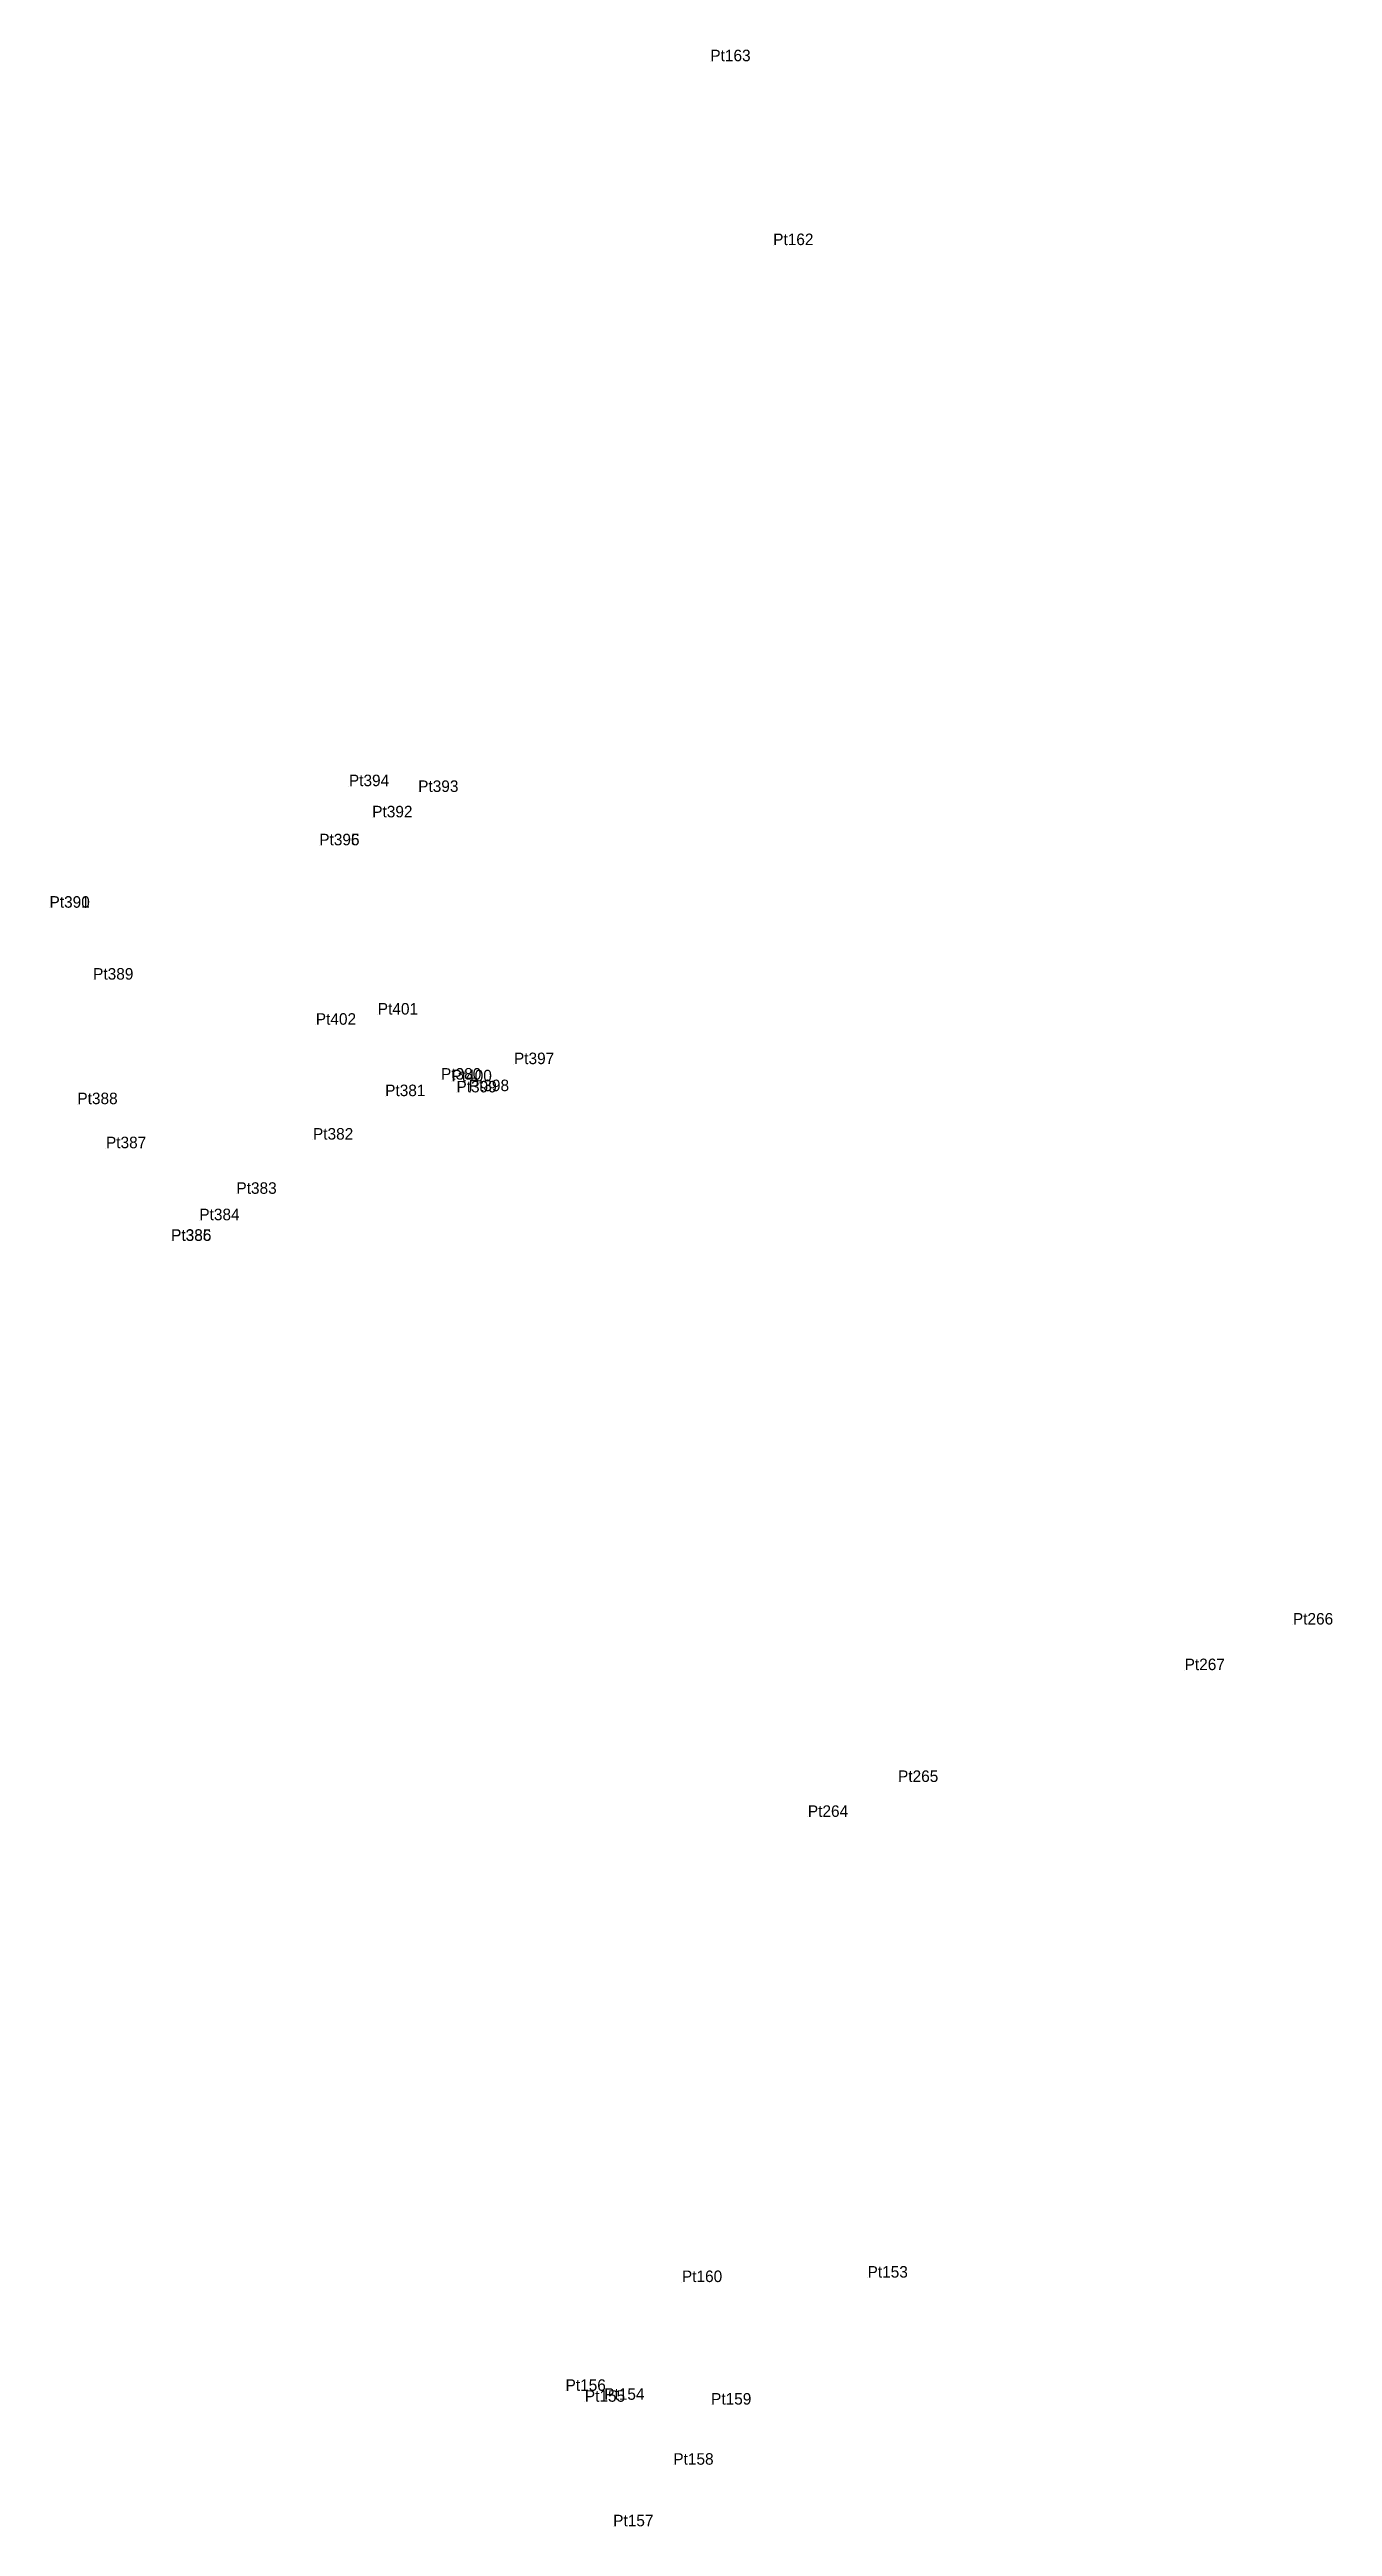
# Model space of a CAD drawing. Extents: x 0 to 667379, y 0 to 1854856.
# Drawn here: x 549376.2 to 549576.6, y 1842221 to 1842607.6 of the extents above; entities that cross this region are included whole.
import ezdxf

# ---------------------------------------------------------------- set-up
doc = ezdxf.new("R2010")
doc.units = 0
doc.layers.add('Level 12', color=7, linetype='Continuous')
doc.layers.add('Level 7', color=7, linetype='Continuous')

msp = doc.modelspace()

# ---------------------------------------------------------------- texts
at = {"layer": 'Level 12'}
for s, p in [('Pt163', (549479.41, 1842605.779)), ('Pt162', (549489.227, 1842577.077)), ('Pt394', (549422.951, 1842492.621)), ('Pt393', (549433.772, 1842491.721)), ('Pt392', (549426.594, 1842487.757)), ('Pt396', (549418.32, 1842483.395)), ('Pt395', (549418.321, 1842483.392)), ('Pt391', (549376.182, 1842473.657)), ('Pt390', (549376.187, 1842473.649)), ('Pt389', (549382.996, 1842462.428)), ('Pt402', (549417.78, 1842455.386)), ('Pt401', (549427.464, 1842456.975)), ('Pt397', (549448.733, 1842449.233)), ('Pt388', (549380.537, 1842442.985)), ('Pt381', (549428.617, 1842444.24)), ('Pt380', (549437.339, 1842446.815)), ('Pt400', (549438.986, 1842446.547)), ('Pt399', (549439.757, 1842444.826)), ('Pt398', (549441.678, 1842445.02)), ('Pt387', (549385.005, 1842436.111)), ('Pt382', (549417.34, 1842437.456)), ('Pt383', (549405.379, 1842428.992)), ('Pt384', (549399.584, 1842424.872)), ('Pt385', (549395.178, 1842421.671)), ('Pt386', (549395.181, 1842421.63)), ('Pt266', (549570.41, 1842361.758)), ('Pt267', (549553.494, 1842354.642)), ('Pt265', (549508.728, 1842337.191)), ('Pt264', (549494.645, 1842331.737)), ('Pt160', (549474.971, 1842259.128)), ('Pt153', (549503.971, 1842259.823)), ('Pt156', (549456.795, 1842242.147)), ('Pt155', (549459.808, 1842240.446)), ('Pt154', (549462.832, 1842240.753)), ('Pt159', (549479.523, 1842240.003)), ('Pt158', (549473.628, 1842230.616)), ('Pt157', (549464.234, 1842221.005))]:
    msp.add_text(s, height=1.8, dxfattribs=at).set_placement(p)

# ---------------------------------------------------------------- linework, layer by layer
at = {"layer": 'Level 7'}
for p, q in [((549479.41, 1842605.779), (549479.41, 1842605.779)), ((549489.227, 1842577.077), (549489.227, 1842577.077)), ((549422.951, 1842492.621), (549422.951, 1842492.621)), ((549433.772, 1842491.721), (549433.772, 1842491.721)), ((549426.594, 1842487.757), (549426.594, 1842487.757)), ((549418.32, 1842483.395), (549418.32, 1842483.395)), ((549418.321, 1842483.392), (549418.321, 1842483.392)), ((549376.182, 1842473.657), (549376.182, 1842473.657)), ((549376.187, 1842473.649), (549376.187, 1842473.649)), ((549382.996, 1842462.428), (549382.996, 1842462.428)), ((549427.464, 1842456.975), (549427.464, 1842456.975)), ((549417.78, 1842455.386), (549417.78, 1842455.386)), ((549448.733, 1842449.233), (549448.733, 1842449.233)), ((549437.339, 1842446.815), (549437.339, 1842446.815)), ((549438.986, 1842446.547), (549438.986, 1842446.547)), ((549439.757, 1842444.826), (549439.757, 1842444.826)), ((549441.678, 1842445.02), (549441.678, 1842445.02)), ((549380.537, 1842442.985), (549380.537, 1842442.985)), ((549428.617, 1842444.24), (549428.617, 1842444.24)), ((549417.34, 1842437.456), (549417.34, 1842437.456)), ((549385.005, 1842436.111), (549385.005, 1842436.111)), ((549405.379, 1842428.992), (549405.379, 1842428.992)), ((549395.178, 1842421.671), (549395.178, 1842421.671)), ((549395.181, 1842421.63), (549395.181, 1842421.63)), ((549399.584, 1842424.872), (549399.584, 1842424.872)), ((549570.41, 1842361.758), (549570.41, 1842361.758)), ((549553.494, 1842354.642), (549553.494, 1842354.642)), ((549508.728, 1842337.191), (549508.728, 1842337.191)), ((549494.645, 1842331.737), (549494.645, 1842331.737)), ((549503.971, 1842259.823), (549503.971, 1842259.823)), ((549474.971, 1842259.128), (549474.971, 1842259.128)), ((549456.795, 1842242.147), (549456.795, 1842242.147)), ((549459.808, 1842240.446), (549459.808, 1842240.446)), ((549462.832, 1842240.753), (549462.832, 1842240.753)), ((549479.523, 1842240.003), (549479.523, 1842240.003)), ((549473.628, 1842230.616), (549473.628, 1842230.616)), ((549464.234, 1842221.005), (549464.234, 1842221.005))]:
    msp.add_line(p, q, dxfattribs=at)

msp.set_redraw_order([(e.dxf.handle, doc.entitydb.next_handle()) for e in msp.query("TEXT MTEXT ATTDEF DIMENSION ARC_DIMENSION")])  # texts and dimensions are drawn at this point

doc.saveas('drawing.dxf')
